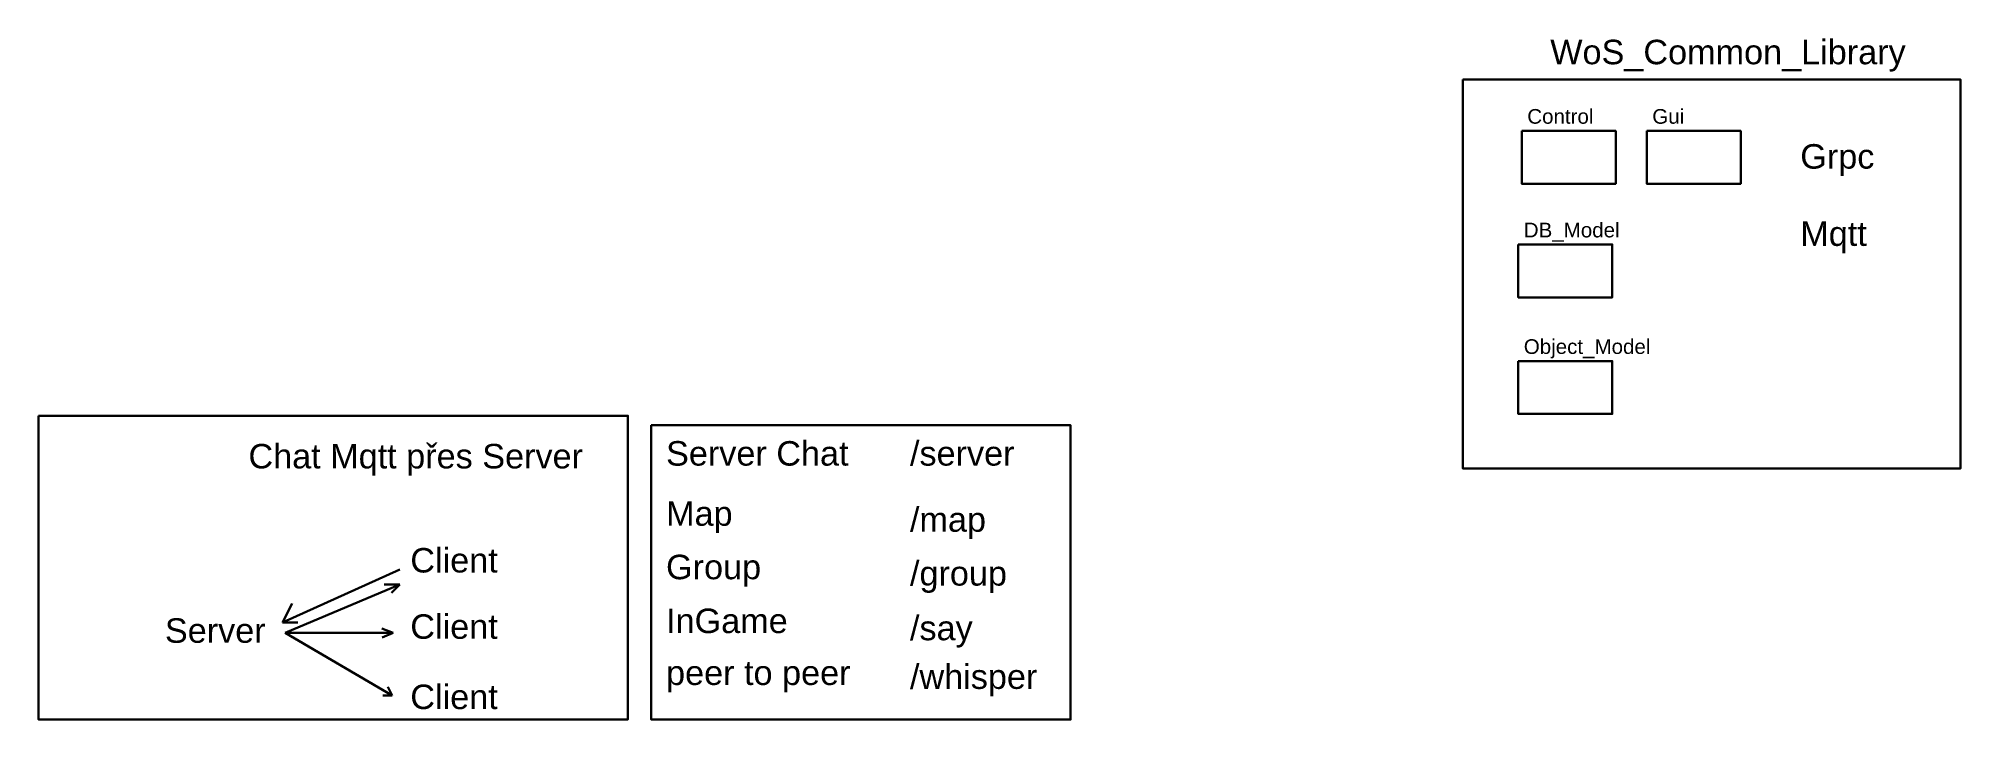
# Model space of a CAD drawing. Header units: millimetres. Extents: x 33057 to 249580, y -15894 to 47997.
# Drawn here: x 71760 to 111012, y 34087 to 47997 of the extents above; entities that cross this region are included whole.
import ezdxf

# ---------------------------------------------------------------- set-up
doc = ezdxf.new("R2010")
doc.units = ezdxf.units.MM
doc.layers.add('Obrys', color=253, linetype='Continuous', lineweight=30)
doc.layers.add('základní', color=4, linetype='Continuous')
doc.styles.get("Standard").update_dxf_attribs({"font": 'arial.ttf'})

msp = doc.modelspace()

# ---------------------------------------------------------------- texts
at = {"layer": 'Obrys', "attachment_point": 1}
for s, width, heights, insert, char_height in [('WoS_Common_Library', 1690.49, [350], (102633, 47970), 500), ('Control', 2206.76, [350], (102164, 46555), 300), ('Gui', 2206.76, [350], (104717, 46555), 300), ('Grpc', 2028.58, [350], (107739, 45838), 500), ('Grpc', 2028.58, [350], (107739, 45838), 500), ('DB_Model', 2206.76, [350], (102093, 44234), 300), ('Mqtt', 2028.58, [350], (107739, 44260), 500), ('Object_Model', 2206.76, [350], (102093, 41854), 300), ('Chat Mqtt přes Server', 7260.8, [1361], (76049, 39716), 500), ('Server Chat', 5124.03, [614], (84577, 39773), 500), ('/server', 5124.03, [614], (89558, 39773), 500), ('Map', 5124.03, [614], (84577, 38545), 500), ('/map', 5124.03, [614], (89558, 38423), 500), ('Client', 1690.49, [350], (79354, 37590), 500), ('Group', 5124.03, [614], (84577, 37453), 500), ('/group', 5124.03, [614], (89558, 37323), 500), ('Server', 2028.58, [350], (74343, 36155), 500), ('Client', 1690.49, [350], (79354, 36236), 500), ('InGame', 5124.03, [614], (84577, 36353), 500), ('/say', 5124.03, [614], (89558, 36207), 500), ('peer to peer', 5124.03, [614], (84577, 35293), 500), ('/whisper', 5124.03, [614], (89558, 35213), 500), ('Client', 1690.49, [350], (79354, 34801), 500)]:
    msp.add_mtext_dynamic_manual_height_columns(s, width=width, gutter_width=12.5, heights=heights, dxfattribs=dict(at, insert=insert, char_height=char_height))

# ---------------------------------------------------------------- linework, layer by layer
at = {"layer": 'Obrys', "color": 30, "true_color": 0xf8991e}
for points in [[(102050, 46109), (103970, 46109), (103970, 45029), (102050, 45029)], [(104603, 46109), (106523, 46109), (106523, 45029), (104603, 45029)]]:
    msp.add_lwpolyline(points, close=True, dxfattribs=at)
at = {"layer": 'Obrys', "color": 217, "true_color": 0x93278f}
for points in [[(101979, 43789), (103899, 43789), (103899, 42709), (101979, 42709)], [(101979, 41408), (103899, 41408), (103899, 40328), (101979, 40328)]]:
    msp.add_lwpolyline(points, close=True, dxfattribs=at)
at = {"layer": 'základní', "color": 30, "true_color": 0xf8991e}
msp.add_line((103970, 45029), (102050, 45029), dxfattribs=at)
at = {"layer": 'základní', "color": 217, "true_color": 0x93278f}
for p, q in [((103899, 42709), (101979, 42709)), ((103899, 40328), (101979, 40328))]:
    msp.add_line(p, q, dxfattribs=at)
at = {"layer": 'základní', "color": 165, "lineweight": 30, "true_color": 0x5e67af}
for q in [(79140, 37152), (76941, 36460), (77055, 36069)]:
    msp.add_line((76745, 36069), q, dxfattribs=at)
at = {"layer": 'základní', "color": 9, "lineweight": 30, "true_color": 0xd19cc7}
for p, q in [((76802, 35857), (79140, 36843)), ((79140, 36843), (78823, 36843)), ((79140, 36843), (78973, 36676)), ((76802, 35857), (79002, 35857)), ((76802, 35857), (78985, 34576)), ((79002, 35857), (78774, 35947)), ((79002, 35857), (78781, 35762)), ((78985, 34576), (78791, 34576)), ((78985, 34576), (78897, 34756))]:
    msp.add_line(p, q, dxfattribs=at)
at = {"layer": 'základní', "color": 7, "lineweight": 30}
msp.add_lwpolyline([(100846, 47156), (111012, 47156), (111012, 39215), (100846, 39215)], close=True, dxfattribs=at)
msp.add_lwpolyline([(100846, 47156), (111012, 47156), (111012, 39215), (100846, 39215)], close=True, dxfattribs=at)
at = {"layer": 'základní', "color": 9, "lineweight": 30, "true_color": 0xd19cc7}
msp.add_lwpolyline([(71760, 40291), (83799, 40291), (83799, 34091), (71760, 34091)], close=True, dxfattribs=at)
at = {"layer": 'základní', "color": 85, "lineweight": 30, "true_color": 0x58ba48}
msp.add_lwpolyline([(84276, 40098), (92837, 40098), (92837, 34087), (84276, 34087)], close=True, dxfattribs=at)

msp.set_redraw_order([(e.dxf.handle, doc.entitydb.next_handle()) for e in msp.query("TEXT MTEXT ATTDEF DIMENSION ARC_DIMENSION")])  # texts and dimensions are drawn at this point

doc.saveas('drawing.dxf')
